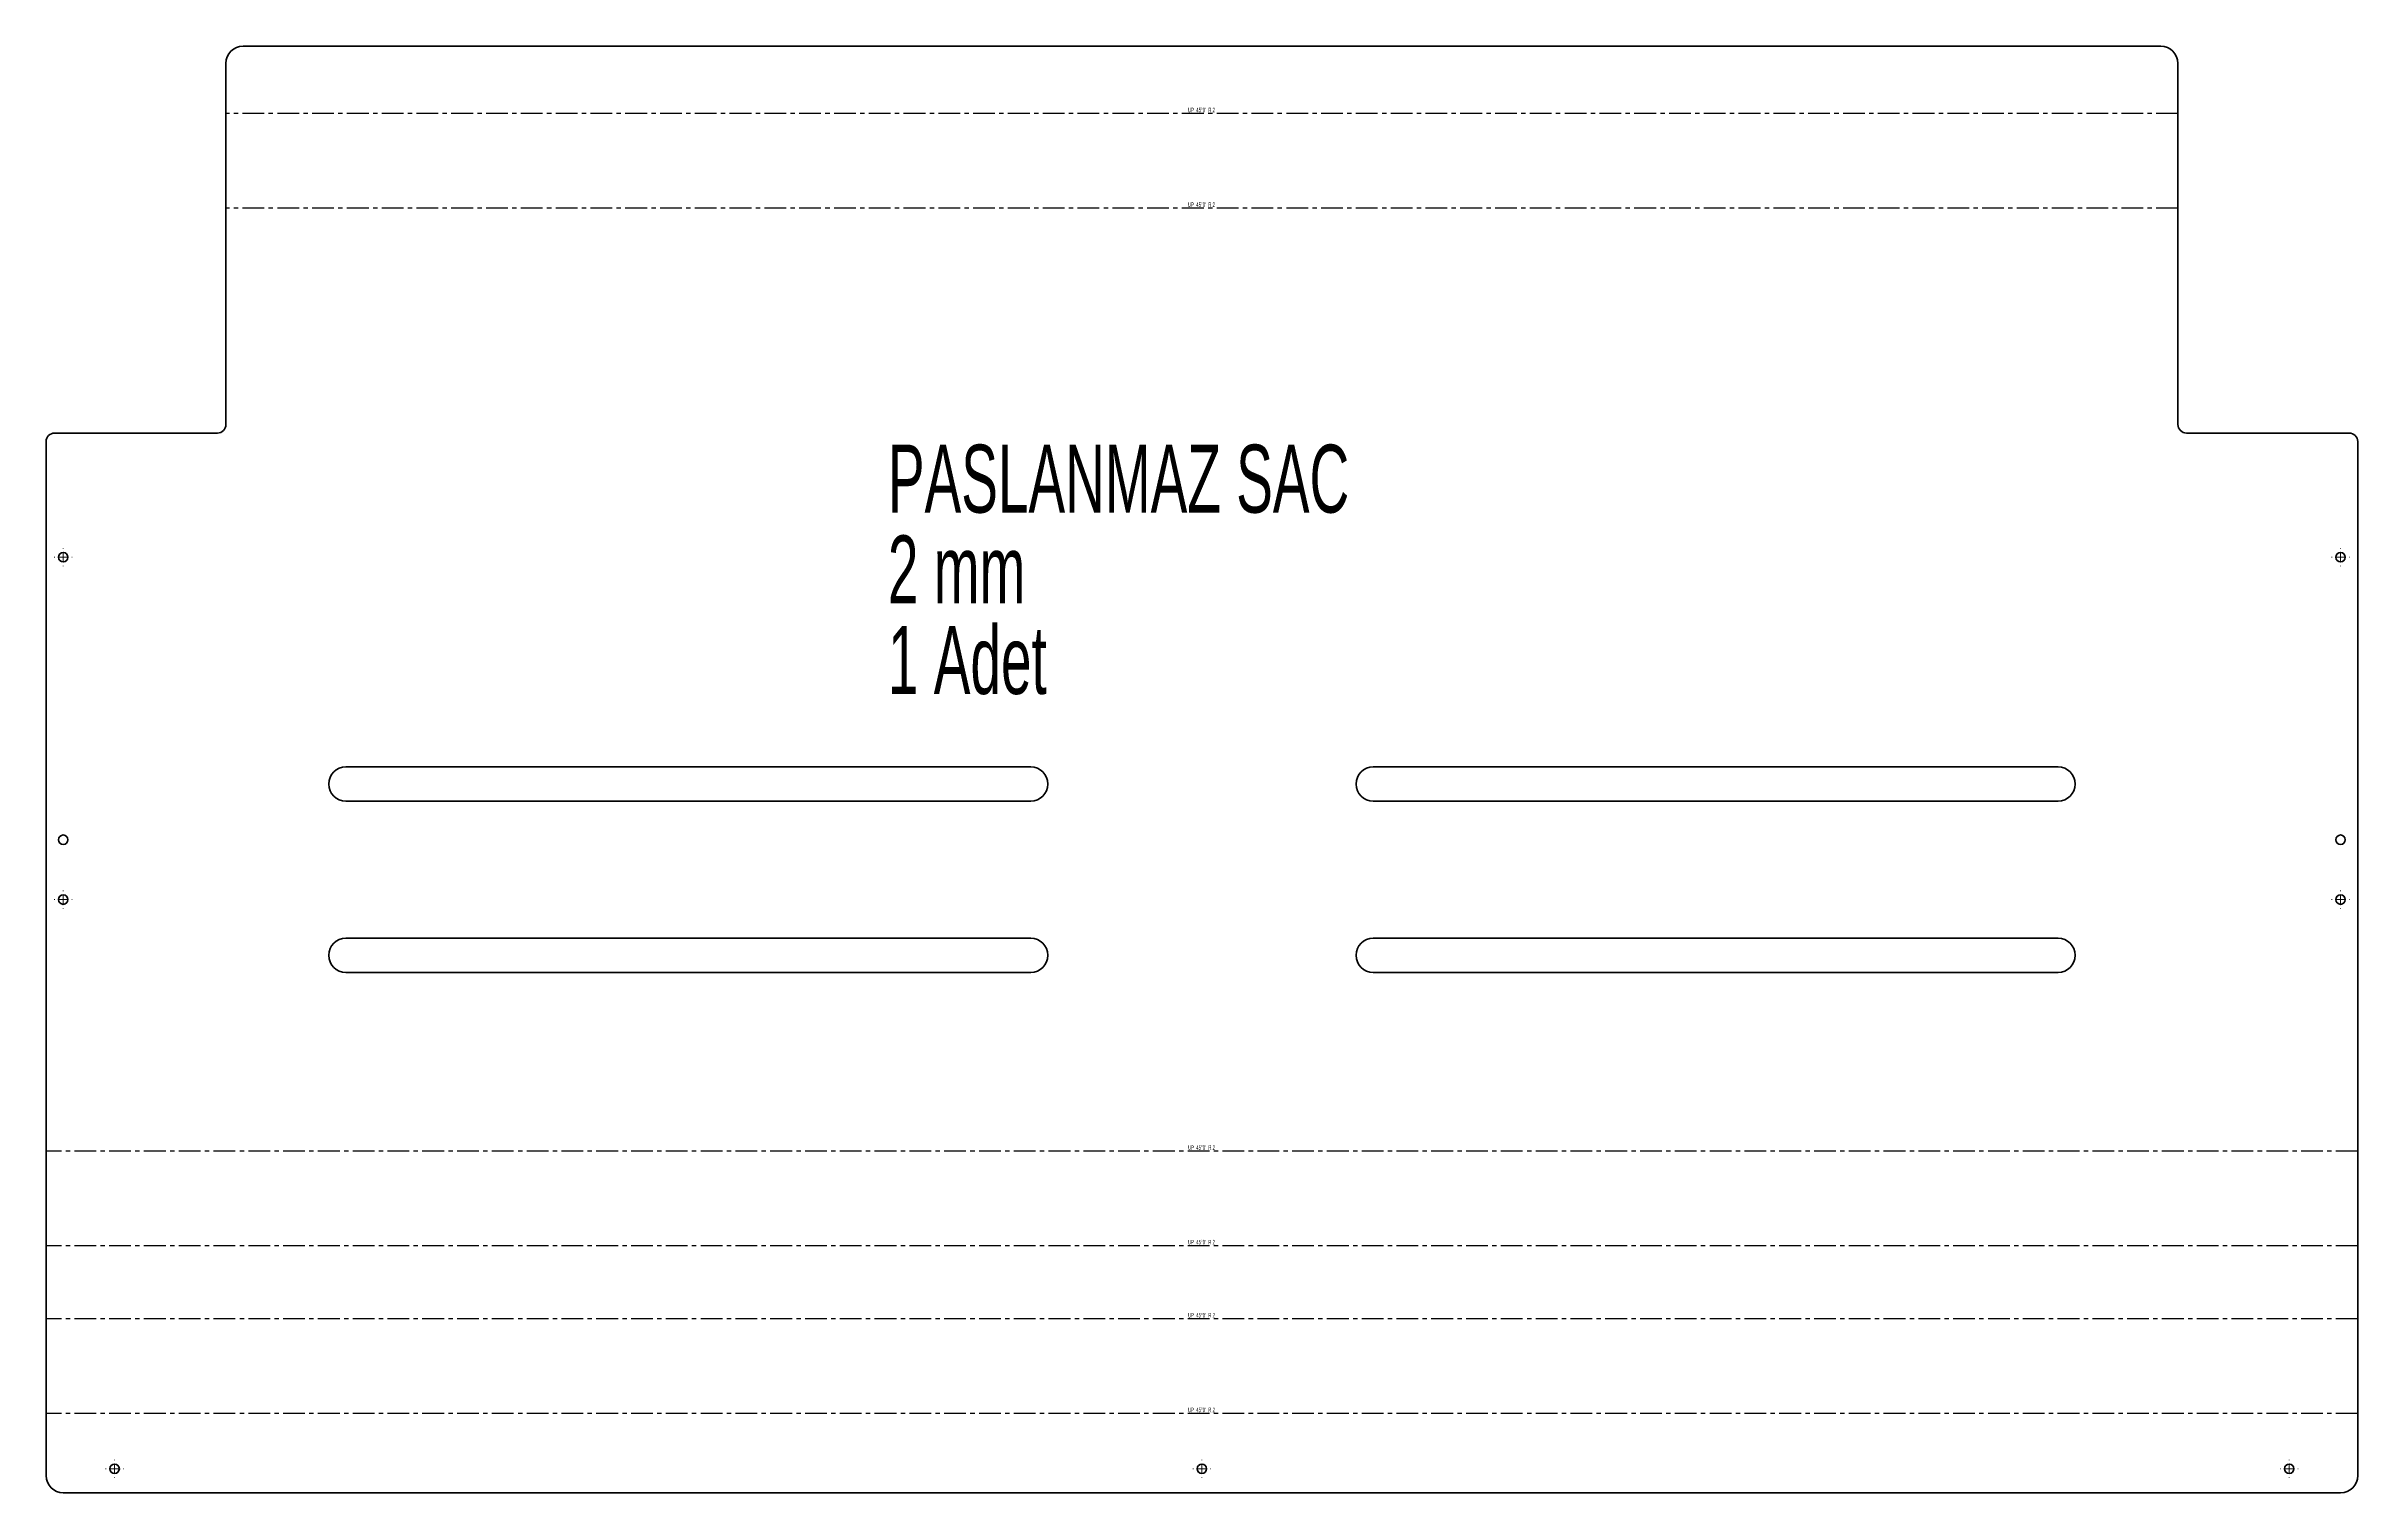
# Model space of a CAD drawing. Header units: millimetres. Extents: x -770 to 1373, y -1386 to 478.
# Drawn here: x 23 to 1373, y -1386 to -542 of the extents above; entities that cross this region are included whole.
import ezdxf

# ---------------------------------------------------------------- set-up
doc = ezdxf.new("R2010")
doc.units = ezdxf.units.MM
doc.linetypes.add('CENTERX2', pattern=[20.32, 12.7, -2.54, 2.54, -2.54])
doc.styles.add('SLDTEXTSTYLE0', font='TXT', dxfattribs={"width": 0.605})
doc.styles.add('SLDTEXTSTYLE1', font='TXT', dxfattribs={"width": 0.5675})

# ---------------------------------------------------------------- blocks, each defined once
blk = doc.blocks.new('SW_NOTE_0')
at = {"color": 0, "linetype": 'Continuous', "lineweight": 0, "attachment_point": 1, "style": 'SLDTEXTSTYLE0'}
for s, insert, char_height in [('PASLANMAZ SAC', (0, 51.2), 39.688), ('2 mm', (0, -1.8), 39.69), ('1 Adet', (0, -54.7), 39.69)]:
    blk.add_mtext(s, dxfattribs=dict(at, insert=insert, char_height=char_height))
blk = doc.blocks.new('SW_CENTERMARKSYMBOL_4')
at = {"color": 0, "linetype": 'Continuous', "lineweight": 18}
for p, q in [((-5, 0), (-5.25, 0)), ((0, 0), (-2.5, 0)), ((0, 5), (0, 5.25)), ((0, 0), (0, 2.5)), ((0, 0), (0, -2.5)), ((0, 0), (2.5, 0)), ((5, 0), (5.25, 0)), ((0, -5), (0, -5.25))]:
    blk.add_line(p, q, dxfattribs=at)
blk = doc.blocks.new('SW_CENTERMARKSYMBOL_5')
at = {"color": 0, "linetype": 'Continuous', "lineweight": 18}
for p, q in [((-5, 0), (-5.25, 0)), ((0, 0), (-2.5, 0)), ((0, 5), (0, 5.25)), ((0, 0), (0, 2.5)), ((0, 0), (0, -2.5)), ((0, 0), (2.5, 0)), ((5, 0), (5.25, 0)), ((0, -5), (0, -5.25))]:
    blk.add_line(p, q, dxfattribs=at)
blk = doc.blocks.new('SW_CENTERMARKSYMBOL_6')
at = {"color": 0, "linetype": 'Continuous', "lineweight": 18}
for p, q in [((-5, 0), (-5.25, 0)), ((0, 0), (-2.5, 0)), ((0, 5), (0, 5.25)), ((0, 0), (0, 2.5)), ((0, 0), (0, -2.5)), ((0, 0), (2.5, 0)), ((5, 0), (5.25, 0)), ((0, -5), (0, -5.25))]:
    blk.add_line(p, q, dxfattribs=at)
blk = doc.blocks.new('SW_CENTERMARKSYMBOL_7')
at = {"color": 0, "linetype": 'Continuous', "lineweight": 18}
for p, q in [((-5, 0), (-5.25, 0)), ((0, 0), (-2.5, 0)), ((0, 5), (0, 5.25)), ((0, 0), (0, 2.5)), ((0, 0), (0, -2.5)), ((0, 0), (2.5, 0)), ((5, 0), (5.25, 0)), ((0, -5), (0, -5.25))]:
    blk.add_line(p, q, dxfattribs=at)
blk = doc.blocks.new('SW_CENTERMARKSYMBOL_8')
at = {"color": 0, "linetype": 'Continuous', "lineweight": 18}
for p, q in [((-5, 0), (-5.25, 0)), ((0, 0), (-2.5, 0)), ((0, 5), (0, 5.25)), ((0, 0), (0, 2.5)), ((0, 0), (0, -2.5)), ((0, 0), (2.5, 0)), ((5, 0), (5.25, 0)), ((0, -5), (0, -5.25))]:
    blk.add_line(p, q, dxfattribs=at)
blk = doc.blocks.new('SW_CENTERMARKSYMBOL_9')
at = {"color": 0, "linetype": 'Continuous', "lineweight": 18}
for p, q in [((-5, 0), (-5.25, 0)), ((0, 0), (-2.5, 0)), ((0, 5), (0, 5.25)), ((0, 0), (0, 2.5)), ((0, 0), (0, -2.5)), ((0, 0), (2.5, 0)), ((5, 0), (5.25, 0)), ((0, -5), (0, -5.25))]:
    blk.add_line(p, q, dxfattribs=at)
blk = doc.blocks.new('SW_CENTERMARKSYMBOL_10')
at = {"color": 0, "linetype": 'Continuous', "lineweight": 18}
for p, q in [((-5, 0), (-5.25, 0)), ((0, 0), (-2.5, 0)), ((0, 5), (0, 5.25)), ((0, 0), (0, 2.5)), ((0, 0), (0, -2.5)), ((0, 0), (2.5, 0)), ((5, 0), (5.25, 0)), ((0, -5), (0, -5.25))]:
    blk.add_line(p, q, dxfattribs=at)

msp = doc.modelspace()

# ---------------------------------------------------------------- linework, layer by layer
at = {"color": 7, "linetype": 'Continuous', "lineweight": 35}
for p, q in [((127.8, -551.6), (127.8, -762.5)), ((1257.8, -541.6), (137.8, -541.6)), ((1267.8, -762.5), (1267.8, -551.6)), ((122.8, -767.5), (27.8, -767.5)), ((1367.8, -767.5), (1272.8, -767.5)), ((22.8, -772.5), (22.8, -1376.4)), ((1372.8, -772.5), (1372.8, -1376.4)), ((597.8, -962.5), (197.8, -962.5)), ((1197.8, -962.5), (797.8, -962.5)), ((197.8, -982.5), (597.8, -982.5)), ((797.8, -982.5), (1197.8, -982.5)), ((597.8, -1062.5), (197.8, -1062.5)), ((1197.8, -1062.5), (797.8, -1062.5)), ((197.8, -1082.5), (597.8, -1082.5)), ((797.8, -1082.5), (1197.8, -1082.5)), ((1362.8, -1386.4), (32.8, -1386.4))]:
    msp.add_line(p, q, dxfattribs=at)
at = {"color": 7, "linetype": 'CENTERX2'}
for p, q in [((1267.8, -580.9), (127.8, -580.9)), ((1267.8, -636.2), (127.8, -636.2)), ((1372.8, -1186.9), (22.8, -1186.9)), ((1372.8, -1242.1), (22.8, -1242.1)), ((1372.8, -1284.8), (22.8, -1284.8)), ((1372.8, -1340.1), (22.8, -1340.1))]:
    msp.add_line(p, q, dxfattribs=at)
at = {"color": 7, "linetype": 'Continuous', "lineweight": 35}
for centre in [(32.8, -840), (1362.8, -840), (32.8, -1005), (1362.8, -1005), (32.8, -1040), (1362.8, -1040), (62.8, -1372.4), (697.8, -1372.4), (1332.8, -1372.4)]:
    msp.add_circle(centre, 2.75, dxfattribs=at)
for centre, radius, start, end in [((137.8, -551.6), 10, 90, 180), ((1257.8, -551.6), 10, 0, 90), ((27.8, -772.5), 5, 90, 180), ((122.8, -762.5), 5, 270, 0), ((1272.8, -762.5), 5, 180, 270), ((1367.8, -772.5), 5, 0, 90), ((197.8, -972.5), 10, 90, 270), ((597.8, -972.5), 10, 270, 90), ((797.8, -972.5), 10, 90, 270), ((1197.8, -972.5), 10, 270, 90), ((197.8, -1072.5), 10, 90, 270), ((597.8, -1072.5), 10, 270, 90), ((797.8, -1072.5), 10, 90, 270), ((1197.8, -1072.5), 10, 270, 90), ((32.8, -1376.4), 10, 180, 270), ((1362.8, -1376.4), 10, 270, 0)]:
    msp.add_arc(centre, radius, start, end, dxfattribs=at)

# ---------------------------------------------------------------- block references
at = {"color": 7, "linetype": 'Continuous', "lineweight": 0}
msp.add_blockref('SW_NOTE_0', (514.4, -825.5), dxfattribs=at)
at = {"color": 7, "linetype": 'Continuous', "lineweight": 18}
for name, p in [('SW_CENTERMARKSYMBOL_9', (32.8, -840)), ('SW_CENTERMARKSYMBOL_7', (1362.8, -840)), ('SW_CENTERMARKSYMBOL_10', (32.8, -1040)), ('SW_CENTERMARKSYMBOL_8', (1362.8, -1040)), ('SW_CENTERMARKSYMBOL_5', (62.8, -1372.4)), ('SW_CENTERMARKSYMBOL_4', (697.8, -1372.4)), ('SW_CENTERMARKSYMBOL_6', (1332.8, -1372.4))]:
    msp.add_blockref(name, p, dxfattribs=at)

# ---------------------------------------------------------------- texts
at = {"color": 7, "linetype": 'Continuous', "lineweight": 18, "char_height": 2.646, "attachment_point": 2, "style": 'SLDTEXTSTYLE1'}
for insert in [(697.5, -577.5), (697.5, -632.8), (697.5, -1183.5), (697.5, -1238.7), (697.5, -1281.4), (697.5, -1336.7)]:
    msp.add_mtext("UP  45°0'  R 2", dxfattribs=dict(at, insert=insert))

doc.saveas('drawing.dxf')
